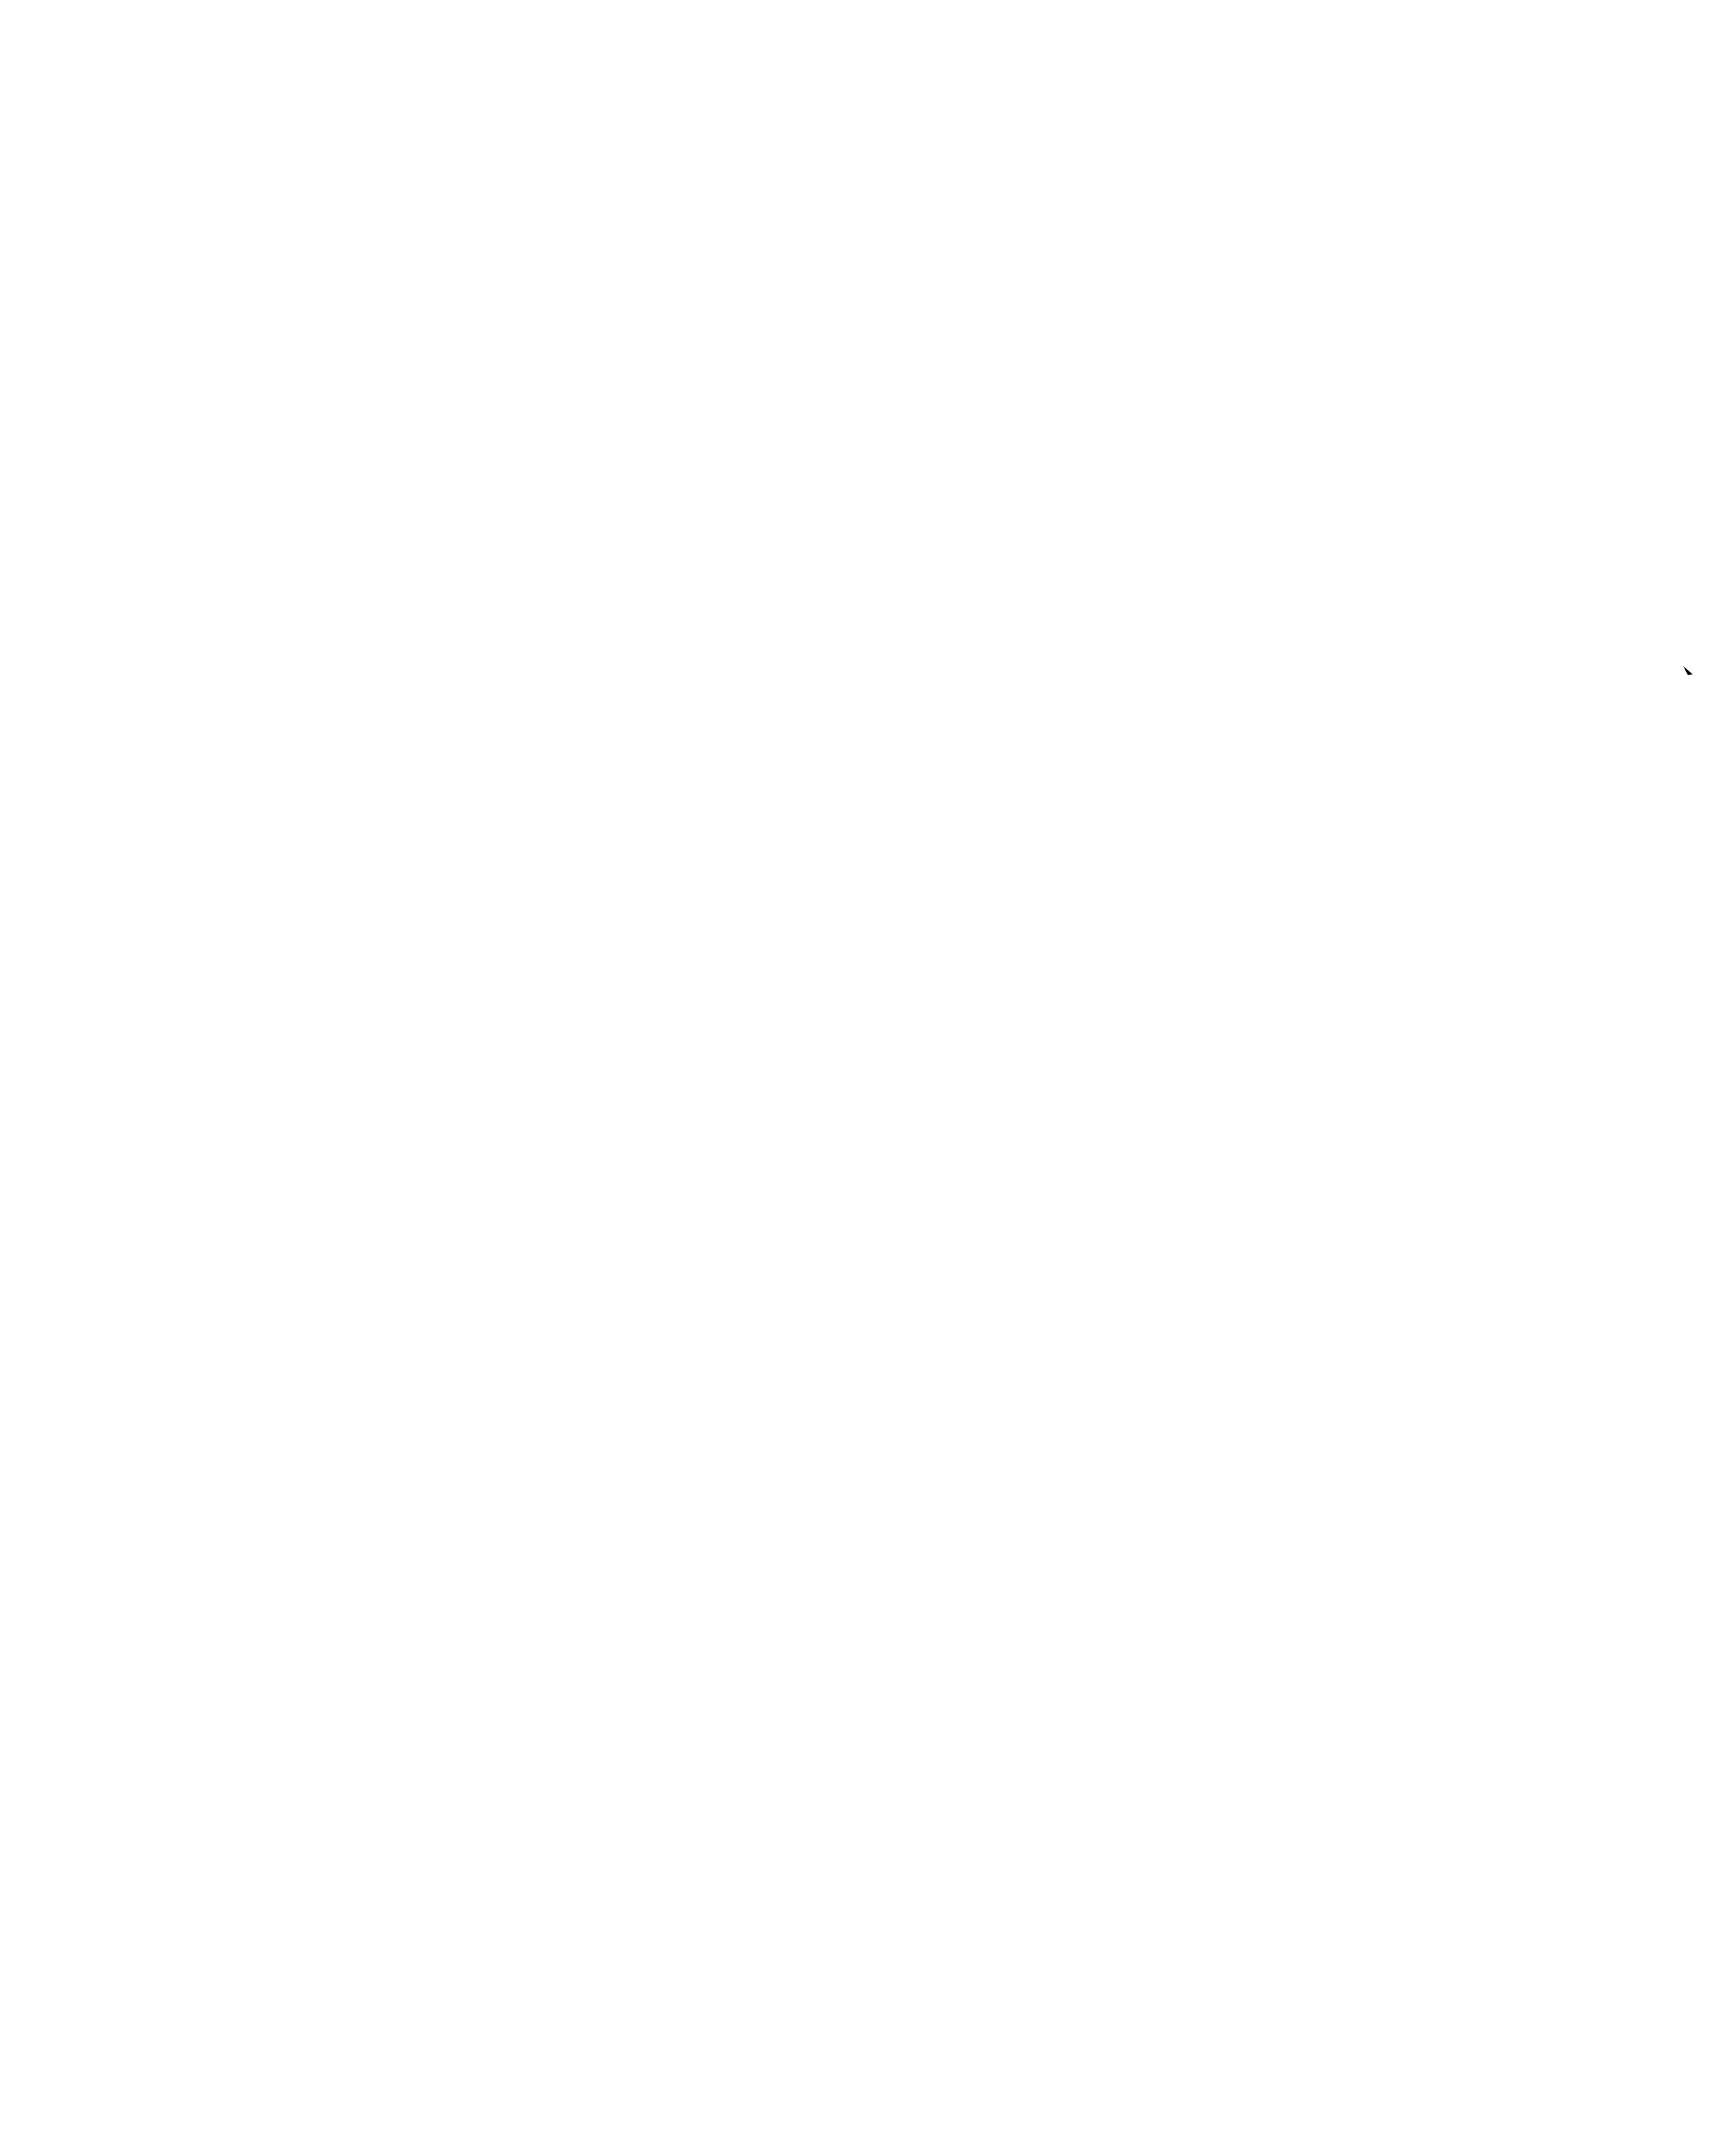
# Model space of a CAD drawing. Header units: metres. Extents: x 274309 to 279208, y 7442650 to 7445760.
# Drawn here: x 275675 to 278160, y 7442650 to 7445760 of the extents above; entities that cross this region are included whole.
import ezdxf

# ---------------------------------------------------------------- set-up
doc = ezdxf.new("R2010")
doc.units = ezdxf.units.M
doc.header["$LTSCALE"] = 0.0254
doc.layers.add('C-ROAD-PROF', color=7, linetype='Continuous')
doc.layers.add('h-asfalto', color=7, linetype='Continuous', true_color=0xd6d6d6)
doc.styles.get("Standard").update_dxf_attribs({"font": 'simplex.shx', "height": 1.95204e-06})

msp = doc.modelspace()

# ---------------------------------------------------------------- hatches: boundary and pattern name
at = {"layer": 'h-asfalto', "ltscale": 10}
h = msp.add_hatch(color=256, dxfattribs=at)
h.dxf.hatch_style = 1
h.paths.add_polyline_path([(278145.965, 7444818.876), (278160.314, 7444806.642), (278153.085, 7444805.348)])

# ---------------------------------------------------------------- texts
at = {"color": 3, "linetype": 'Continuous', "lineweight": -3, "char_height": 1.3, "attachment_point": 5, "rotation": 90}
for insert in [(276942.944, 7445759.797), (276322.324, 7445637.524), (276342.324, 7445637.524), (276602.324, 7445637.524), (275886.936, 7445601.827), (276927.042, 7445604.721), (277886.936, 7445601.827), (276309.282, 7445466.608), (276549.282, 7445466.608), (276921.442, 7445466.608), (276941.442, 7445466.608), (277142.457, 7445450.359), (277150.187, 7444863.462), (276773.981, 7444414.119), (276593.9, 7444295.53), (276001.756, 7444215.328), (278001.756, 7444215.328), (276602.427, 7444194.989), (276616.786, 7444063.066), (275868.525, 7443979.691), (277868.525, 7443979.691), (275674.553, 7443804.116), (277674.553, 7443804.116), (275737.567, 7443640.974), (277737.567, 7443640.974), (275726.61, 7443440.732), (277726.61, 7443440.732), (275900.582, 7443203.452), (277900.582, 7443203.452), (276057.931, 7442929.458), (278057.931, 7442929.458), (275984.584, 7442649.528), (277984.584, 7442649.528)]:
    msp.add_mtext('{\\fVerdana|b0|i0|c0|p34;}\\P{\\fVerdana|b0|i0|c0|p34;}', dxfattribs=dict(at, insert=insert))
at = {"layer": 'C-ROAD-PROF', "color": 3, "linetype": 'Continuous', "lineweight": -3, "char_height": 1.3, "attachment_point": 5, "rotation": 90}
for insert in [(276961.97, 7445254.375), (276132.816, 7444740.567), (278132.816, 7444740.567), (276849.267, 7444713.386), (276530.187, 7444682.84), (276141.756, 7444464.901), (278141.756, 7444464.901), (277247.989, 7444272.516), (276787.989, 7443922.029), (276567.989, 7443712.076), (276487.989, 7443506.822), (276430.176, 7443167.437), (276510.176, 7442914.908)]:
    msp.add_mtext('{\\fVerdana|b0|i0|c0|p34;}\\P{\\fVerdana|b0|i0|c0|p34;}', dxfattribs=dict(at, insert=insert))

doc.saveas('drawing.dxf')
